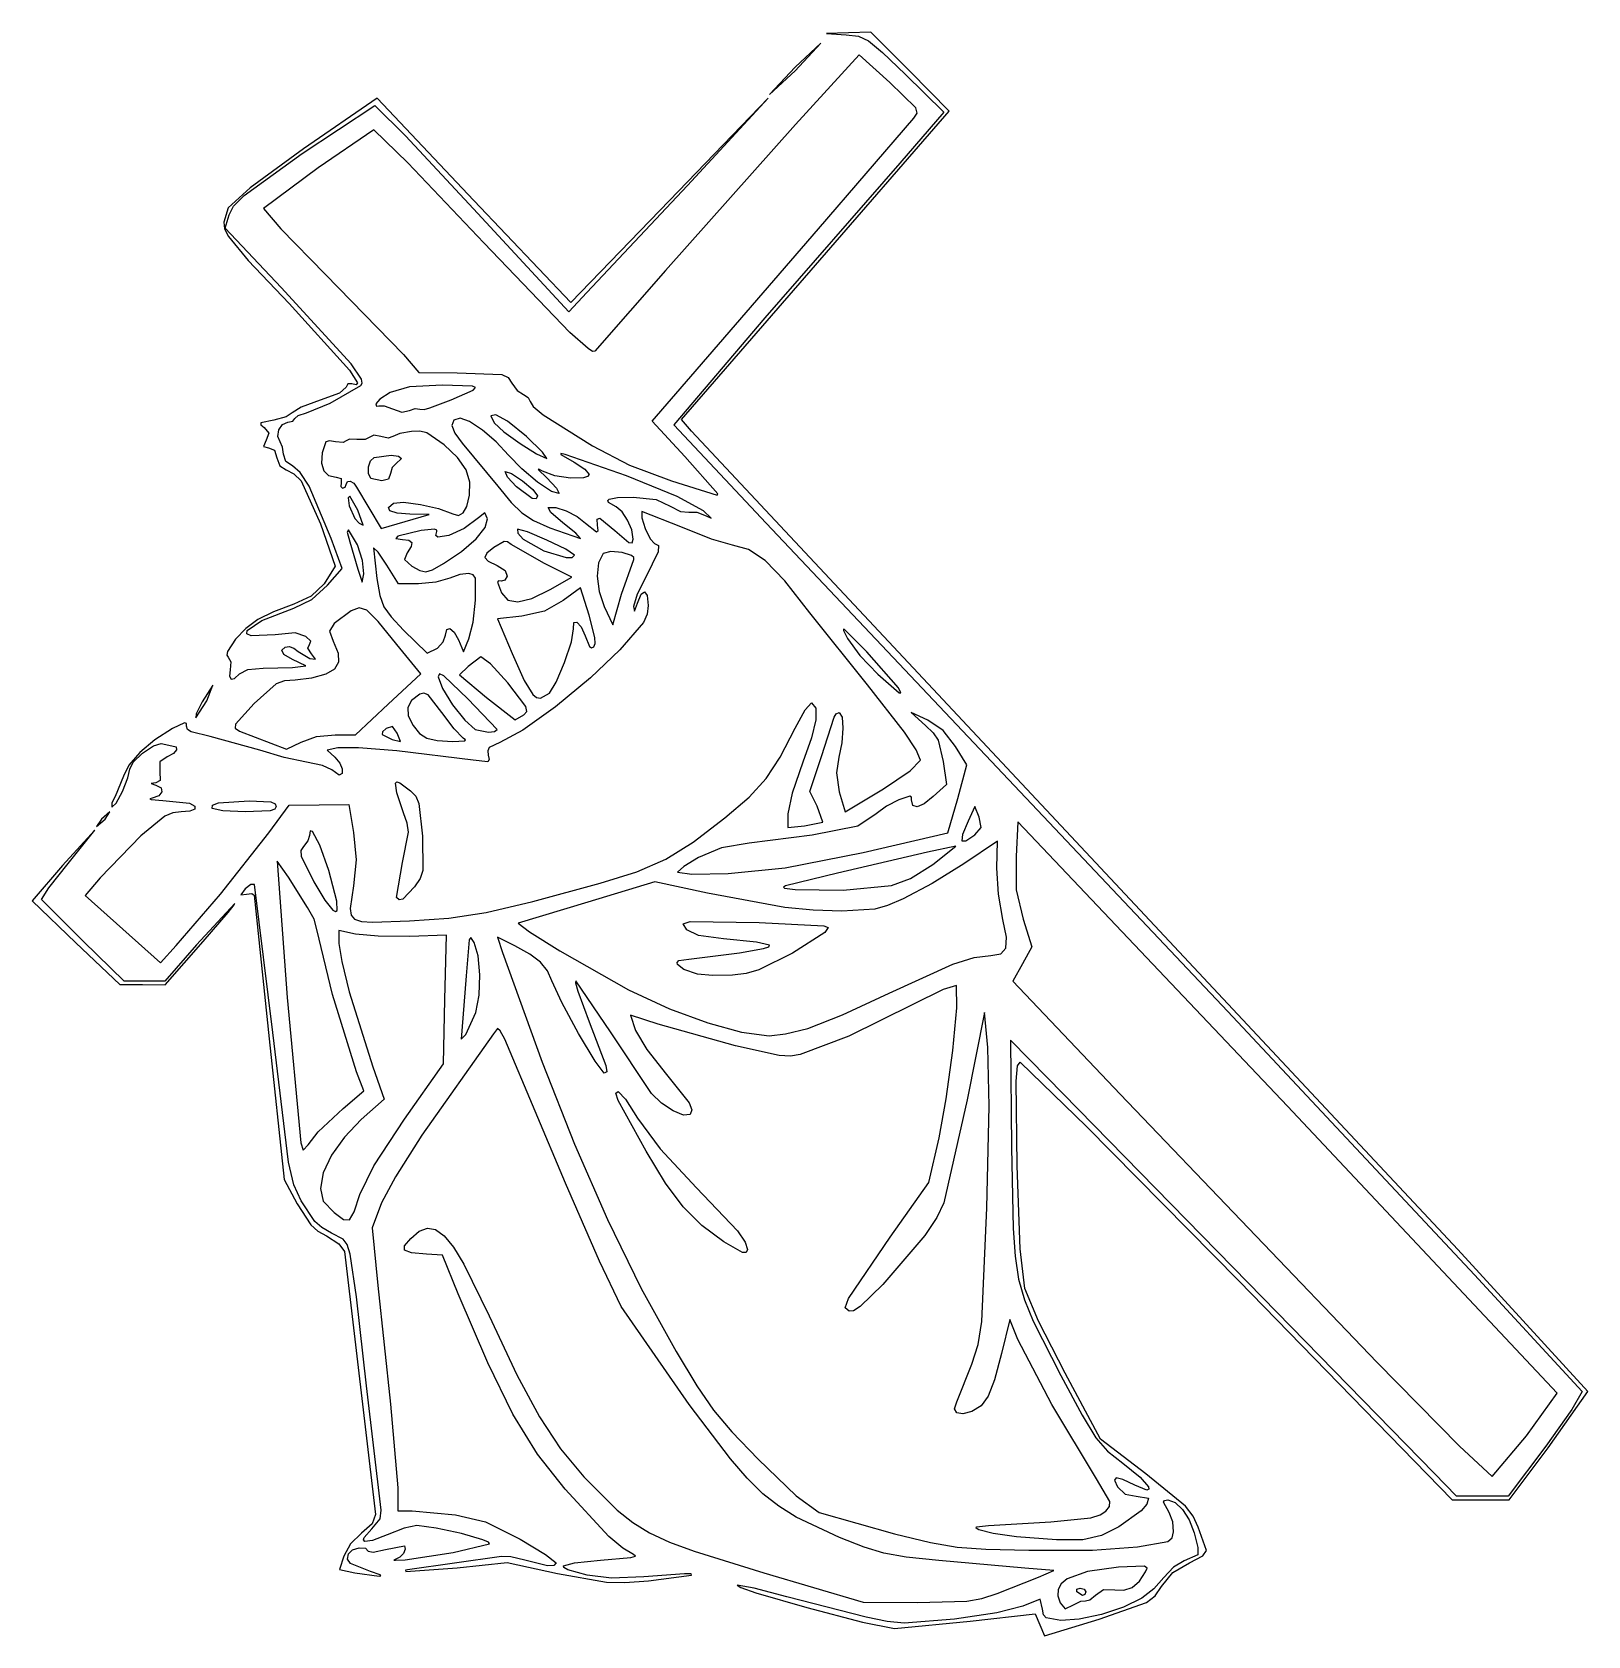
# Model space of a CAD drawing. Extents: x 31 to 151, y 34 to 157.
import ezdxf

# ---------------------------------------------------------------- set-up
doc = ezdxf.new("R2010")
doc.units = 0

msp = doc.modelspace()

# ---------------------------------------------------------------- linework, layer by layer
at = {"layer": 'Layer 1'}
for p, q in [((93.890126, 156.825476), (92.191981, 156.77327)), ((92.191981, 156.77327), (93.712064, 156.668284)), ((93.712064, 156.668284), (94.635161, 156.558244)), ((95.588274, 156.877681), (93.890126, 156.825476)), ((94.635161, 156.558244), (95.42067, 156.201114)), ((98.595468, 153.843792), (95.588274, 156.877681)), ((91.768648, 156.015876), (89.793092, 154.19657)), ((89.793092, 153.914348), (91.768648, 156.015876)), ((94.694745, 155.143096), (89.810006, 149.78393)), ((91.768648, 156.015876), (91.768648, 156.015876)), ((97.05066, 153.004232), (94.694745, 155.143096)), ((95.42067, 156.201114), (96.477559, 155.322617)), ((96.477559, 155.322617), (98.214792, 153.648475)), ((89.793092, 154.19657), (87.817537, 152.095042)), ((87.817537, 152.095042), (89.793092, 153.914348)), ((101.602659, 150.809904), (98.595468, 153.843792)), ((99.038922, 151.062597), (97.05066, 153.004232)), ((98.214792, 153.648475), (101.197435, 150.733653)), ((57.729165, 151.797681), (52.078608, 147.921766)), ((65.136285, 143.966015), (57.729165, 151.797681)), ((87.714622, 151.797681), (80.161322, 143.966015)), ((81.532476, 145.094904), (87.714622, 151.797681)), ((51.992939, 147.561873), (57.556132, 151.233237)), ((57.556132, 151.233237), (59.89636, 148.909483)), ((91.338694, 138.98368), (101.602659, 150.809904)), ((91.56685, 141.778792), (98.879304, 150.27319)), ((101.197435, 150.733653), (97.823599, 146.826523)), ((98.879304, 150.27319), (99.143606, 150.649304)), ((99.143606, 150.649304), (99.038922, 151.062597)), ((57.473057, 149.370423), (53.205554, 146.465697)), ((60.074957, 146.838611), (57.473057, 149.370423)), ((59.89636, 148.909483), (65.134544, 143.322588)), ((89.810006, 149.78393), (79.849709, 138.586221)), ((52.078608, 147.921766), (48.001017, 144.932131)), ((47.54815, 144.337603), (51.992939, 147.561873)), ((53.205554, 146.465697), (49.011572, 143.330354)), ((65.926428, 140.711651), (60.074957, 146.838611)), ((97.823599, 146.826523), (87.464759, 134.947558)), ((48.001017, 144.932131), (46.301076, 143.393764)), ((46.727453, 143.522085), (47.54815, 144.337603)), ((73.819749, 136.902032), (81.532476, 145.094904)), ((46.301076, 143.393764), (45.968921, 142.28642)), ((46.072826, 141.826536), (46.38955, 142.858524)), ((46.38955, 142.858524), (46.727453, 143.522085)), ((49.011572, 143.330354), (50.351813, 141.774455)), ((65.134544, 143.322588), (72.436426, 135.411941)), ((72.588871, 136.134348), (65.136285, 143.966015)), ((80.161322, 143.966015), (72.588871, 136.134348)), ((45.968921, 142.28642), (46.030366, 141.782792)), ((46.030366, 141.782792), (46.322458, 141.188574)), ((50.368217, 137.287107), (46.072826, 141.826536)), ((50.351813, 141.774455), (53.747729, 138.314628)), ((81.796915, 130.450813), (91.56685, 141.778792)), ((46.322458, 141.188574), (47.835483, 139.356519)), ((72.521152, 133.841124), (65.926428, 140.711651)), ((47.835483, 139.356519), (50.981793, 136.046546)), ((53.747729, 138.314628), (59.765816, 132.135547)), ((79.849709, 138.586221), (74.433069, 132.386095)), ((81.074731, 127.15746), (91.338694, 138.98368)), ((55.736987, 131.413327), (50.368217, 137.287107)), ((72.436426, 135.411941), (73.819749, 136.902032)), ((50.981793, 136.046546), (55.620569, 130.944363)), ((87.464759, 134.947558), (80.479759, 126.75629)), ((73.905383, 132.590407), (72.521152, 133.841124)), ((59.765816, 132.135547), (60.924099, 130.772126)), ((74.256659, 132.376667), (73.905383, 132.590407)), ((74.433069, 132.386095), (74.256659, 132.376667)), ((55.620569, 130.944363), (56.226945, 129.955063)), ((56.535883, 130.240631), (55.736987, 131.413327)), ((60.924099, 130.772126), (63.858038, 130.735251)), ((63.858038, 130.735251), (67.285218, 130.610328)), ((67.285218, 130.610328), (67.781495, 130.382272)), ((78.812161, 127.025059), (81.796915, 130.450813)), ((54.135879, 128.412762), (56.472201, 129.757534)), ((55.361981, 129.642503), (54.839246, 129.183713)), ((55.477835, 129.893192), (55.361981, 129.642503)), ((55.785314, 129.886408), (55.477835, 129.893192)), ((56.132725, 129.811305), (55.785314, 129.886408)), ((56.226945, 129.955063), (56.132725, 129.811305)), ((56.472201, 129.757534), (56.593376, 129.935689)), ((56.593376, 129.935689), (56.535883, 130.240631)), ((58.737404, 129.214169), (57.948067, 128.725368)), ((60.203401, 129.672676), (58.737404, 129.214169)), ((62.751312, 129.784348), (60.203401, 129.672676)), ((65.050993, 129.717999), (62.751312, 129.784348)), ((63.405314, 128.660124), (65.090889, 129.400325)), ((65.285661, 129.601699), (65.050993, 129.717999)), ((65.090889, 129.400325), (65.285661, 129.601699)), ((67.781495, 130.382272), (68.059478, 129.930136)), ((68.059478, 129.930136), (68.476923, 129.386728)), ((68.476923, 129.386728), (68.953834, 129.06445)), ((51.913133, 128.095177), (51.228803, 127.662717)), ((53.36446, 128.629421), (51.913133, 128.095177)), ((52.328092, 127.675118), (54.135879, 128.412762)), ((54.839246, 129.183713), (53.36446, 128.629421)), ((57.948067, 128.725368), (57.619759, 128.350845)), ((57.619759, 128.350845), (57.694033, 128.189718)), ((57.694033, 128.189718), (57.872607, 128.213973)), ((57.872607, 128.213973), (58.281137, 128.205036)), ((58.281137, 128.205036), (58.908278, 127.964108)), ((60.213486, 127.837545), (60.660236, 127.986899)), ((60.660236, 127.986899), (61.000778, 127.953395)), ((61.336323, 127.913299), (61.771056, 128.04681)), ((61.771056, 128.04681), (63.405314, 128.660124)), ((68.953834, 129.06445), (69.32056, 128.840564)), ((69.32056, 128.840564), (69.473092, 128.533711)), ((69.473092, 128.533711), (69.690812, 128.142969)), ((69.690812, 128.142969), (70.45164, 127.521968)), ((48.824299, 126.889148), (48.813692, 126.748146)), ((48.813692, 126.748146), (49.057399, 126.534918)), ((49.81452, 127.111371), (48.824299, 126.889148)), ((50.756376, 127.352269), (49.81452, 127.111371)), ((50.199165, 126.357495), (50.474559, 126.783303)), ((50.474559, 126.783303), (50.879341, 126.962126)), ((51.228803, 127.662717), (50.756376, 127.352269)), ((50.879341, 126.962126), (51.254733, 127.038442)), ((51.254733, 127.038442), (51.41087, 127.221923)), ((51.41087, 127.221923), (51.680304, 127.462216)), ((51.680304, 127.462216), (52.328092, 127.675118)), ((58.908278, 127.964108), (59.630061, 127.718688)), ((59.630061, 127.718688), (60.213486, 127.837545)), ((61.000778, 127.953395), (61.336323, 127.913299)), ((61.000778, 127.953395), (61.000778, 127.953395)), ((63.603303, 127.101362), (63.465105, 126.704804)), ((64.09872, 127.244348), (63.603303, 127.101362)), ((64.820317, 126.995739), (64.09872, 127.244348)), ((65.806758, 126.346302), (64.820317, 126.995739)), ((66.828114, 127.521928), (66.448166, 127.427012)), ((66.448166, 127.427012), (66.71879, 126.895541)), ((66.71879, 126.895541), (67.449025, 126.206141)), ((67.740102, 127.026203), (66.828114, 127.521928)), ((69.19087, 125.840871), (67.740102, 127.026203)), ((70.45164, 127.521968), (74.248631, 125.128559)), ((81.339292, 124.313397), (78.812161, 127.025059)), ((80.479759, 126.75629), (87.553921, 119.200049)), ((81.835577, 126.253014), (81.074731, 127.15746)), ((49.221257, 125.568202), (49.02093, 125.086279)), ((49.057399, 126.534918), (49.417455, 126.114092)), ((49.417455, 126.114092), (49.221257, 125.568202)), ((50.11683, 125.850692), (50.199165, 126.357495)), ((50.291224, 125.428883), (50.11683, 125.850692)), ((54.074493, 125.513581), (53.80196, 125.434993)), ((54.53402, 125.448495), (54.074493, 125.513581)), ((55.600872, 125.633946), (55.361981, 125.509192)), ((56.175227, 125.616121), (55.600872, 125.633946)), ((56.803786, 125.619526), (56.175227, 125.616121)), ((57.172995, 125.795326), (56.803786, 125.619526)), ((57.480464, 125.951753), (57.172995, 125.795326)), ((58.017249, 125.843064), (57.480464, 125.951753)), ((58.567129, 125.733716), (58.017249, 125.843064)), ((58.93873, 125.853986), (58.567129, 125.733716)), ((59.463077, 126.071545), (58.93873, 125.853986)), ((60.35618, 126.227053), (59.463077, 126.071545)), ((61.008624, 126.24812), (60.35618, 126.227053)), ((61.548787, 126.126031), (61.008624, 126.24812)), ((62.881931, 125.216452), (61.548787, 126.126031)), ((63.465105, 126.704804), (63.680373, 126.103273)), ((63.680373, 126.103273), (64.245355, 125.345371)), ((66.867689, 125.440625), (65.806758, 126.346302)), ((67.449025, 126.206141), (68.687603, 125.302853)), ((70.403544, 124.659137), (69.19087, 125.840871)), ((69.19087, 125.840871), (69.19087, 125.840871)), ((116.604203, 89.138822), (81.835577, 126.253014)), ((49.02093, 125.086279), (49.414176, 124.98657)), ((49.414176, 124.98657), (49.853996, 124.806047)), ((49.853996, 124.806047), (50.051569, 124.221621)), ((50.484016, 125.043363), (50.291224, 125.428883)), ((50.564203, 124.499807), (50.484016, 125.043363)), ((50.735073, 123.94462), (50.564203, 124.499807)), ((53.514252, 124.591679), (53.465116, 123.811386)), ((53.80196, 125.434993), (53.514252, 124.591679)), ((55.118767, 125.398018), (54.53402, 125.448495)), ((55.361981, 125.509192), (55.118767, 125.398018)), ((57.501731, 124.25082), (58.802164, 124.414902)), ((58.802164, 124.414902), (59.363307, 124.33971)), ((59.363307, 124.33971), (59.595314, 124.170099)), ((63.906688, 124.246356), (62.881931, 125.216452)), ((64.245355, 125.345371), (66.985854, 122.035988)), ((67.812756, 124.423294), (66.867689, 125.440625)), ((68.821411, 123.369531), (67.812756, 124.423294)), ((68.687603, 125.302853), (69.94785, 124.515038)), ((69.94785, 124.515038), (70.743092, 124.172054)), ((70.743092, 124.172054), (70.403544, 124.659137)), ((71.817936, 124.539943), (71.81098, 124.460505)), ((71.81098, 124.460505), (72.832409, 123.871634)), ((72.16389, 124.477631), (71.817936, 124.539943)), ((76.845908, 122.834586), (72.16389, 124.477631)), ((74.248631, 125.128559), (77.085694, 123.653667)), ((83.866426, 121.459707), (81.339292, 124.313397)), ((50.051569, 124.221621), (50.272271, 123.610467)), ((50.272271, 123.610467), (50.753634, 123.304399)), ((51.240061, 123.586751), (50.735073, 123.94462)), ((50.753634, 123.304399), (51.343309, 122.989599)), ((51.838984, 123.100432), (51.240061, 123.586751)), ((52.516593, 122.042228), (51.838984, 123.100432)), ((53.465116, 123.811386), (53.635201, 123.225376)), ((53.635201, 123.225376), (54.011265, 122.856796)), ((57.069819, 123.014851), (57.071395, 123.51362)), ((57.071395, 123.51362), (57.223573, 123.976963)), ((57.223573, 123.976963), (57.501731, 124.25082)), ((58.873002, 123.472486), (58.748648, 123.019871)), ((59.171981, 123.755621), (58.873002, 123.472486)), ((59.595314, 124.170099), (59.171981, 123.755621)), ((64.555869, 123.305003), (63.906688, 124.246356)), ((64.850834, 122.349478), (64.555869, 123.305003)), ((67.725798, 122.740432), (67.556033, 123.163587)), ((67.556033, 123.163587), (68.038775, 123.021993)), ((70.038018, 122.346784), (68.821411, 123.369531)), ((70.123943, 123.344531), (70.083357, 123.312926)), ((70.083357, 123.312926), (70.743092, 122.668309)), ((70.409438, 123.185527), (70.123943, 123.344531)), ((71.369124, 122.823552), (70.409438, 123.185527)), ((72.832409, 123.871634), (73.649074, 123.353096)), ((73.649074, 123.353096), (73.98889, 122.934724)), ((77.085694, 123.653667), (80.316409, 122.454408)), ((51.343309, 122.989599), (51.900565, 122.44657)), ((51.900565, 122.44657), (53.397362, 119.14423)), ((54.207224, 118.023891), (52.516593, 122.042228)), ((54.011265, 122.856796), (54.580065, 122.728792)), ((54.580065, 122.728792), (54.963634, 122.625372)), ((54.977699, 122.305459), (54.943272, 122.00648)), ((54.943272, 122.00648), (55.088615, 121.882126)), ((54.963634, 122.625372), (54.977699, 122.305459)), ((55.088615, 121.882126), (55.28168, 121.965029)), ((55.28168, 121.965029), (55.361981, 122.164348)), ((55.361981, 122.164348), (55.454224, 122.403339)), ((55.454224, 122.403339), (55.673894, 122.432459)), ((55.673894, 122.432459), (55.935398, 122.274607)), ((55.935398, 122.274607), (56.153146, 121.952681)), ((56.153146, 121.952681), (58.043092, 118.796517)), ((57.243464, 122.634719), (57.069819, 123.014851)), ((58.09013, 122.44657), (57.243464, 122.634719)), ((57.243464, 122.634719), (57.243464, 122.634719)), ((58.597049, 122.57855), (58.09013, 122.44657)), ((58.748648, 123.019871), (58.597049, 122.57855)), ((64.812943, 121.336864), (64.850834, 122.349478)), ((66.985854, 122.035988), (68.015217, 120.788306)), ((68.41157, 122.000676), (67.725798, 122.740432)), ((68.038775, 123.021993), (68.881236, 122.461303)), ((69.615059, 121.101306), (68.41157, 122.000676)), ((68.41157, 122.000676), (68.41157, 122.000676)), ((68.881236, 122.461303), (69.681471, 121.784349)), ((71.110795, 121.623367), (70.038018, 122.346784)), ((70.743092, 122.668309), (71.486314, 121.898139)), ((72.555164, 122.642206), (71.369124, 122.823552)), ((71.486314, 121.898139), (71.687961, 121.467592)), ((73.563204, 122.669819), (72.555164, 122.642206)), ((73.874114, 122.770839), (73.563204, 122.669819)), ((73.98889, 122.934724), (73.874114, 122.770839)), ((80.733197, 121.243099), (76.845908, 122.834586)), ((80.316409, 122.454408), (83.79587, 121.348799)), ((55.638255, 121.272994), (55.522646, 121.142071)), ((55.522646, 121.142071), (55.574935, 120.54157)), ((56.258246, 120.185922), (55.638255, 121.272994)), ((58.595352, 120.404526), (58.977474, 120.724659)), ((58.977474, 120.724659), (59.766055, 120.800625)), ((59.766055, 120.800625), (61.055607, 120.642722)), ((61.055607, 120.642722), (62.446432, 120.322282)), ((64.598098, 120.492074), (64.812943, 121.336864)), ((68.015217, 120.788306), (68.834381, 119.991498)), ((69.929919, 121.058527), (69.615059, 121.101306)), ((69.681471, 121.784349), (70.037537, 121.293966)), ((70.037537, 121.293966), (69.929919, 121.058527)), ((71.687961, 121.467592), (71.110795, 121.623367)), ((75.425123, 120.93218), (75.519157, 121.042695)), ((75.4824, 120.794581), (75.425123, 120.93218)), ((76.057049, 120.441655), (75.4824, 120.794581)), ((75.519157, 121.042695), (76.155, 121.178957)), ((76.155, 121.178957), (77.377609, 121.196329)), ((77.377609, 121.196329), (79.122748, 121.019413)), ((79.122748, 121.019413), (80.209833, 120.506549)), ((82.752181, 120.137561), (80.733197, 121.243099)), ((83.79587, 121.348799), (83.866426, 121.459707)), ((83.866426, 121.459707), (83.866426, 121.459707)), ((55.574935, 120.54157), (56.029585, 119.568204)), ((56.029585, 119.568204), (56.362723, 119.204214)), ((56.664964, 119.059904), (56.258246, 120.185922)), ((56.258246, 120.185922), (56.258246, 120.185922)), ((58.702734, 120.142816), (58.595352, 120.404526)), ((59.264861, 119.962478), (58.702734, 120.142816)), ((60.246971, 119.886465), (59.264861, 119.962478)), ((59.877537, 119.331935), (61.711981, 119.866359)), ((61.711981, 119.866359), (60.246971, 119.886465)), ((62.446432, 120.322282), (63.538831, 119.910634)), ((63.538831, 119.910634), (63.97614, 119.79586)), ((63.97614, 119.79586), (64.324196, 119.98404)), ((64.324196, 119.98404), (64.598098, 120.492074)), ((65.507599, 119.609966), (64.415163, 118.797552)), ((65.984458, 119.986616), (65.507599, 119.609966)), ((66.189293, 119.543686), (65.984458, 119.986616)), ((66.017548, 118.880153), (66.189293, 119.543686)), ((68.834381, 119.991498), (69.727929, 119.417847)), ((69.727929, 119.417847), (70.980444, 118.839638)), ((71.041012, 120.015971), (70.838162, 120.408629)), ((70.838162, 120.408629), (71.434179, 120.400119)), ((71.982776, 119.223271), (71.041012, 120.015971)), ((71.434179, 120.400119), (72.237879, 120.141507)), ((72.237879, 120.141507), (73.06071, 119.712506)), ((73.06071, 119.712506), (73.714119, 119.192825)), ((74.598785, 119.503311), (74.813707, 119.578841)), ((74.634866, 119.059904), (74.598785, 119.503311)), ((74.813707, 119.578841), (75.964203, 118.63657)), ((76.514237, 120.060917), (76.057049, 120.441655)), ((76.939478, 119.424825), (76.514237, 120.060917)), ((77.253072, 118.682117), (76.939478, 119.424825)), ((78.039778, 120.100666), (78.035903, 119.612784)), ((78.035903, 119.612784), (78.295417, 118.781595)), ((81.015902, 118.918045), (78.039778, 120.100666)), ((80.209833, 120.506549), (80.990472, 120.084149)), ((80.990472, 120.084149), (81.632467, 120.055242)), ((81.632467, 120.055242), (82.255738, 120.05242)), ((82.255738, 120.05242), (82.963021, 119.769825)), ((83.336317, 119.595285), (82.752181, 120.137561)), ((82.963021, 119.769825), (83.336317, 119.595285)), ((53.397362, 119.14423), (54.515314, 115.893173)), ((55.523543, 118.693922), (55.4462, 118.500688)), ((55.4462, 118.500688), (55.629133, 117.765113)), ((56.222432, 117.542251), (55.523543, 118.693922)), ((56.362723, 119.204214), (56.664964, 119.059904)), ((58.043092, 118.796517), (59.877537, 119.331935)), ((59.32328, 118.203558), (59.168075, 118.020032)), ((61.117167, 118.647822), (59.32328, 118.203558)), ((59.877537, 119.331935), (59.877537, 119.331935)), ((62.119811, 118.731512), (61.117167, 118.647822)), ((62.313336, 118.67535), (62.119811, 118.731512)), ((62.22131, 118.259894), (62.312008, 118.55303)), ((62.379997, 118.124425), (62.22131, 118.259894)), ((62.312008, 118.55303), (62.313336, 118.67535)), ((63.226839, 118.254152), (62.379997, 118.124425)), ((64.415163, 118.797552), (63.226839, 118.254152)), ((65.31555, 118.000504), (66.017548, 118.880153)), ((69.253301, 118.54152), (68.498316, 118.743645)), ((68.498316, 118.743645), (68.517169, 118.4275)), ((68.517169, 118.4275), (68.93484, 117.981067)), ((70.744379, 117.907918), (69.253301, 118.54152)), ((70.980444, 118.839638), (73.322042, 118.017002)), ((72.981717, 118.424427), (71.982776, 119.223271)), ((73.322042, 118.017002), (72.981717, 118.424427)), ((73.714119, 119.192825), (74.546201, 118.525515)), ((74.546201, 118.525515), (74.686155, 118.642109)), ((74.686155, 118.642109), (74.634866, 119.059904)), ((75.964203, 118.63657), (77.043489, 117.711354)), ((77.375314, 117.981532), (77.253072, 118.682117)), ((78.295417, 118.781595), (78.66623, 117.996972)), ((83.36103, 117.96457), (81.015902, 118.918045)), ((87.553921, 119.200049), (122.965886, 81.72895)), ((55.049101, 115.717876), (54.207224, 118.023891)), ((55.629133, 117.765113), (56.256055, 115.673237)), ((56.609169, 116.340098), (56.222432, 117.542251)), ((56.222432, 117.542251), (56.222432, 117.542251)), ((57.809737, 116.966472), (57.457707, 117.298591)), ((57.457707, 117.298591), (57.703903, 114.94516)), ((58.474331, 115.986193), (57.809737, 116.966472)), ((59.168075, 118.020032), (59.66587, 117.939597)), ((59.66587, 117.939597), (60.174334, 117.88856)), ((60.046774, 116.933974), (59.838056, 116.403261)), ((60.351721, 117.420242), (60.046774, 116.933974)), ((60.174334, 117.88856), (60.398596, 117.726939)), ((60.398596, 117.726939), (60.351721, 117.420242)), ((62.812128, 116.094645), (64.206133, 117.030186)), ((64.206133, 117.030186), (65.31555, 118.000504)), ((66.683416, 117.346008), (66.141285, 116.893117)), ((67.476489, 117.805013), (66.683416, 117.346008)), ((67.735058, 117.764942), (67.476489, 117.805013)), ((68.012889, 117.563338), (67.735058, 117.764942)), ((70.57313, 116.10336), (68.012889, 117.563338)), ((68.93484, 117.981067), (70.504437, 117.080518)), ((70.504437, 117.080518), (72.234677, 116.561385)), ((72.202787, 117.194049), (70.744379, 117.907918)), ((72.859759, 116.751123), (72.202787, 117.194049)), ((75.655887, 117.028043), (75.068199, 116.865677)), ((76.524075, 116.955066), (75.655887, 117.028043)), ((77.250409, 116.726593), (76.524075, 116.955066)), ((77.043489, 117.711354), (77.294977, 117.700666)), ((77.294977, 117.700666), (77.375314, 117.981532)), ((77.375314, 117.981532), (77.375314, 117.981532)), ((79.292197, 117.013099), (78.363092, 115.108792)), ((78.66623, 117.996972), (78.996252, 117.648792)), ((78.996252, 117.648792), (79.297421, 117.489782)), ((79.297421, 117.489782), (79.292197, 117.013099)), ((84.994925, 117.507718), (83.36103, 117.96457)), ((86.220372, 117.183593), (84.994925, 117.507718)), ((87.484086, 116.328331), (86.220372, 117.183593)), ((54.515314, 115.893173), (53.660844, 114.534496)), ((53.929861, 114.446352), (55.049101, 115.717876)), ((56.256055, 115.673237), (56.579833, 114.683365)), ((56.710397, 115.311417), (56.609169, 116.340098)), ((59.361507, 114.544348), (58.474331, 115.986193)), ((59.838056, 116.403261), (60.399552, 115.912886)), ((60.399552, 115.912886), (60.998334, 115.558484)), ((61.987578, 115.633012), (62.812128, 116.094645)), ((62.812128, 116.094645), (62.812128, 116.094645)), ((66.141285, 116.893117), (65.993221, 116.564923)), ((65.993221, 116.564923), (66.254424, 116.278908)), ((66.254424, 116.278908), (66.940094, 115.952558)), ((66.940094, 115.952558), (67.555248, 115.569135)), ((72.660945, 115.059691), (70.57313, 116.10336)), ((72.234677, 116.561385), (72.698957, 116.565744)), ((72.698957, 116.565744), (72.859759, 116.751123)), ((72.859759, 116.751123), (72.859759, 116.751123)), ((74.713149, 116.165092), (74.607635, 115.140738)), ((75.068199, 116.865677), (74.713149, 116.165092)), ((76.468532, 113.751628), (77.412537, 116.422472)), ((77.428396, 116.578998), (77.250409, 116.726593)), ((77.412537, 116.422472), (77.428396, 116.578998)), ((77.412537, 116.422472), (77.412537, 116.422472)), ((88.984983, 114.768137), (87.484086, 116.328331)), ((53.660844, 114.534496), (52.662104, 113.594632)), ((52.728695, 113.355947), (53.929861, 114.446352)), ((56.579833, 114.683365), (56.710397, 115.311417)), ((57.703903, 114.94516), (57.949848, 113.655876)), ((60.903536, 114.544348), (59.361507, 114.544348)), ((62.242798, 114.673733), (60.903536, 114.544348)), ((60.998334, 115.558484), (61.455328, 115.459742)), ((61.455328, 115.459742), (61.987578, 115.633012)), ((63.297319, 114.984807), (62.242798, 114.673733)), ((64.079791, 115.270125), (63.297319, 114.984807)), ((64.764971, 115.337584), (64.079791, 115.270125)), ((65.102057, 115.240744), (64.764971, 115.337584)), ((65.275157, 114.969549), (65.102057, 115.240744)), ((65.287652, 113.281598), (65.275157, 114.969549)), ((67.034329, 114.778037), (66.95502, 114.673754)), ((66.95502, 114.673754), (67.260617, 113.852071)), ((67.269109, 114.756015), (67.034329, 114.778037)), ((67.535907, 114.839618), (67.269109, 114.756015)), ((67.705501, 115.139699), (67.535907, 114.839618)), ((67.555248, 115.569135), (67.705501, 115.139699)), ((70.996463, 114.10501), (72.660945, 115.059691)), ((74.607635, 115.140738), (74.748836, 113.966437)), ((78.363092, 115.108792), (77.672951, 113.763977)), ((90.921981, 112.329214), (88.984983, 114.768137)), ((52.662104, 113.594632), (51.332511, 112.973527)), ((51.334633, 112.692008), (52.728695, 113.355947)), ((57.949848, 113.655876), (58.258414, 112.789549)), ((65.098374, 111.599193), (65.287652, 113.281598)), ((67.260617, 113.852071), (67.748799, 113.297948)), ((67.748799, 113.297948), (68.527721, 113.15496)), ((68.527721, 113.15496), (69.607052, 113.423763)), ((69.607052, 113.423763), (70.996463, 114.10501)), ((72.003034, 113.266965), (70.568341, 112.446048)), ((70.996463, 114.10501), (70.996463, 114.10501)), ((73.331169, 114.241905), (72.003034, 113.266965)), ((73.993431, 112.130205), (73.331169, 114.241905)), ((74.748836, 113.966437), (75.133931, 112.816011)), ((75.794026, 111.406683), (76.468532, 113.751628)), ((77.672951, 113.763977), (77.400768, 112.814097)), ((77.691059, 113.062681), (77.971297, 113.752459)), ((77.971297, 113.752459), (78.233795, 113.943241)), ((78.233795, 113.943241), (78.428211, 113.646681)), ((78.428211, 113.646681), (78.504203, 112.874433)), ((49.777002, 112.403185), (48.58917, 111.810207)), ((48.888747, 111.730605), (51.334633, 112.692008)), ((51.332511, 112.973527), (49.777002, 112.403185)), ((55.734365, 112.474307), (54.438793, 111.511275)), ((56.353905, 112.713324), (55.734365, 112.474307)), ((56.940198, 112.513758), (56.353905, 112.713324)), ((57.803066, 111.64781), (56.940198, 112.513758)), ((58.258414, 112.789549), (58.802412, 112.013223)), ((58.802412, 112.013223), (59.754654, 110.993939)), ((68.820594, 112.07763), (66.966293, 111.863237)), ((70.568341, 112.446048), (68.820594, 112.07763)), ((74.435275, 110.425804), (73.993431, 112.130205)), ((75.133931, 112.816011), (75.794026, 111.406683)), ((77.400768, 112.814097), (77.471632, 112.446294)), ((77.471632, 112.446294), (77.691059, 113.062681)), ((78.438689, 112.214707), (78.149937, 111.574129)), ((78.504203, 112.874433), (78.438689, 112.214707)), ((95.332149, 106.788184), (90.921981, 112.329214)), ((47.660606, 111.129344), (46.882902, 110.295346)), ((48.58917, 111.810207), (47.660606, 111.129344)), ((47.733371, 110.699839), (47.764984, 110.961865)), ((47.764984, 110.961865), (48.888747, 111.730605)), ((51.452344, 110.777717), (49.925063, 110.643588)), ((52.274126, 110.500493), (51.452344, 110.777717)), ((54.438793, 111.511275), (54.086548, 110.918094)), ((54.086548, 110.918094), (54.367165, 110.141825)), ((59.252327, 109.887681), (57.803066, 111.64781)), ((59.754654, 110.993939), (61.578628, 109.224414)), ((62.981981, 110.609239), (63.074676, 111.054179)), ((63.074676, 111.054179), (63.310988, 111.12534)), ((63.310988, 111.12534), (63.628257, 110.846255)), ((63.628257, 110.846255), (63.963824, 110.240459)), ((64.774205, 110.318265), (65.098374, 111.599193)), ((66.966293, 111.863237), (68.077709, 109.212092)), ((72.626146, 110.095058), (72.794402, 111.089082)), ((72.794402, 111.089082), (72.814432, 111.577091)), ((72.814432, 111.577091), (73.051583, 111.603899)), ((73.051583, 111.603899), (73.381827, 111.24262)), ((73.381827, 111.24262), (73.681133, 110.566367)), ((78.149937, 111.574129), (76.349479, 109.478476)), ((93.583701, 111.044712), (93.490908, 111.075438)), ((93.490908, 111.075438), (93.5053, 110.964913)), ((93.5053, 110.964913), (93.801895, 110.357316)), ((95.295435, 109.323237), (93.583701, 111.044712)), ((46.882902, 110.295346), (46.253129, 109.350566)), ((48.073654, 110.546092), (47.733371, 110.699839)), ((49.925063, 110.643588), (48.073654, 110.546092)), ((50.419437, 109.458433), (50.667085, 109.679274)), ((50.667085, 109.679274), (50.994572, 109.732345)), ((50.994572, 109.732345), (51.346577, 109.622285)), ((51.346577, 109.622285), (51.66778, 109.353734)), ((52.637143, 110.140946), (52.274126, 110.500493)), ((52.406033, 109.615818), (52.542101, 109.889129)), ((52.688462, 109.173735), (52.406033, 109.615818)), ((52.542101, 109.889129), (52.637143, 110.140946)), ((54.367165, 110.141825), (54.738198, 109.234789)), ((61.077546, 107.629904), (59.252327, 109.887681)), ((61.578628, 109.224414), (62.354739, 109.621461)), ((62.354739, 109.621461), (62.797729, 110.092848)), ((62.354739, 109.621461), (62.354739, 109.621461)), ((62.797729, 110.092848), (62.981981, 110.609239)), ((63.963824, 110.240459), (64.353976, 109.323237)), ((64.353976, 109.323237), (64.774205, 110.318265)), ((72.105114, 108.521467), (72.626146, 110.095058)), ((73.681133, 110.566367), (74.023241, 109.73056)), ((74.023241, 109.73056), (74.180359, 109.624785)), ((74.180359, 109.624785), (74.343901, 109.706712)), ((74.343901, 109.706712), (74.453124, 109.964643)), ((74.453124, 109.964643), (74.435275, 110.425804)), ((93.801895, 110.357316), (94.750268, 109.044238)), ((46.253129, 109.350566), (46.196931, 109.079395)), ((46.196931, 109.079395), (46.302653, 108.917342)), ((46.302653, 108.917342), (46.504934, 108.562768)), ((46.504934, 108.562768), (46.457751, 107.95591)), ((50.589796, 109.131208), (50.419437, 109.458433)), ((51.249447, 108.74909), (50.589796, 109.131208)), ((52.257537, 108.261116), (51.249447, 108.74909)), ((51.66778, 109.353734), (52.574983, 108.808918)), ((52.574983, 108.808918), (53.001774, 108.755376)), ((53.001774, 108.755376), (52.688462, 109.173735)), ((54.774617, 108.538465), (54.46714, 108.010951)), ((54.738198, 109.234789), (54.774617, 108.538465)), ((65.691289, 108.953049), (64.718466, 108.213677)), ((66.422492, 108.404087), (65.691289, 108.953049)), ((67.744586, 106.960715), (66.422492, 108.404087)), ((68.077709, 109.212092), (69.002568, 107.126333)), ((71.466414, 106.996473), (72.105114, 108.521467)), ((76.349479, 109.478476), (74.087267, 107.326482)), ((94.750268, 109.044238), (96.12063, 107.605649)), ((97.717116, 106.57157), (95.295435, 109.323237)), ((46.457751, 107.95591), (46.403893, 107.45879)), ((46.403893, 107.45879), (46.53226, 107.230576)), ((46.53226, 107.230576), (46.806155, 107.286945)), ((46.806155, 107.286945), (47.188882, 107.643574)), ((47.188882, 107.643574), (47.819412, 107.969776)), ((47.188882, 107.643574), (47.188882, 107.643574)), ((47.819412, 107.969776), (48.987326, 108.073684)), ((48.987326, 108.073684), (51.229117, 108.126802)), ((50.626589, 107.106471), (49.998345, 106.88066)), ((51.434049, 107.16514), (50.626589, 107.106471)), ((51.229117, 108.126802), (52.257537, 108.261116)), ((52.700778, 107.308758), (51.434049, 107.16514)), ((53.806488, 107.610348), (52.700778, 107.308758)), ((54.46714, 108.010951), (53.806488, 107.610348)), ((58.572541, 105.301869), (61.077546, 107.629904)), ((62.505355, 107.644039), (62.417537, 107.40086)), ((62.417537, 107.40086), (62.740044, 106.514128)), ((62.839835, 107.498802), (62.505355, 107.644039)), ((64.674922, 105.727113), (62.839835, 107.498802)), ((64.718466, 108.213677), (64.056065, 107.562272)), ((64.056065, 107.562272), (66.111391, 105.832199)), ((69.002568, 107.126333), (69.671684, 106.045534)), ((74.087267, 107.326482), (71.404734, 105.118543)), ((96.12063, 107.605649), (97.756955, 106.185003)), ((45.131212, 106.762201), (44.313588, 105.496744)), ((44.661257, 105.559733), (45.131212, 106.762201)), ((49.998345, 106.88066), (48.298532, 105.364161)), ((61.000236, 106.074368), (60.370025, 105.605818)), ((61.324373, 106.170126), (61.000236, 106.074368)), ((61.649354, 106.023264), (61.324373, 106.170126)), ((62.688701, 104.682852), (61.649354, 106.023264)), ((62.740044, 106.514128), (63.514596, 105.270626)), ((66.111391, 105.832199), (68.326017, 104.1111)), ((69.143673, 105.140891), (67.744586, 106.960715)), ((69.671684, 106.045534), (69.965218, 105.823355)), ((69.965218, 105.823355), (70.260673, 105.78205)), ((70.260673, 105.78205), (70.945152, 106.148237)), ((70.945152, 106.148237), (71.466414, 106.996473)), ((70.945152, 106.148237), (70.945152, 106.148237)), ((98.178619, 103.177735), (95.332149, 106.788184)), ((97.903343, 106.180374), (97.717116, 106.57157)), ((97.717116, 106.57157), (97.717116, 106.57157)), ((97.756955, 106.185003), (97.903343, 106.180374)), ((43.827356, 104.265786), (44.661257, 105.559733)), ((44.313588, 105.496744), (43.865492, 104.562676)), ((44.661257, 105.559733), (44.661257, 105.559733)), ((48.298532, 105.364161), (46.860452, 103.783331)), ((56.067537, 102.973832), (58.572541, 105.301869)), ((60.370025, 105.605818), (60.075434, 105.051612)), ((60.075434, 105.051612), (60.115483, 104.407128)), ((63.640659, 103.409741), (62.688701, 104.682852)), ((63.514596, 105.270626), (64.451735, 104.081692)), ((66.9327, 103.35893), (64.674922, 105.727113)), ((71.404734, 105.118543), (68.894751, 103.31292)), ((68.986389, 104.500248), (69.214503, 104.762479)), ((69.214503, 104.762479), (69.143673, 105.140891)), ((89.779286, 103.471729), (90.554111, 104.891574)), ((90.554111, 104.891574), (91.049286, 105.425519)), ((91.049286, 105.425519), (91.371699, 105.017677)), ((91.371699, 105.017677), (91.366348, 104.117851)), ((92.935785, 104.562942), (93.170903, 104.66657)), ((93.170903, 104.66657), (93.387398, 104.321764)), ((99.953092, 104.079954), (98.683092, 104.675683)), ((98.683092, 104.675683), (99.788094, 103.683652)), ((42.042619, 103.456486), (40.687938, 102.578845)), ((42.954117, 103.88722), (42.042619, 103.456486)), ((43.102286, 103.836418), (42.954117, 103.88722)), ((43.122737, 103.619867), (43.102286, 103.836418)), ((43.193392, 103.383062), (43.122737, 103.619867)), ((43.482445, 103.188608), (43.193392, 103.383062)), ((43.865492, 104.562676), (43.827356, 104.265786)), ((46.860452, 103.783331), (46.850036, 103.480402)), ((46.850036, 103.480402), (47.180353, 103.253952)), ((58.437357, 103.454031), (58.144663, 103.201495)), ((58.920297, 103.594105), (58.437357, 103.454031)), ((59.270928, 103.094186), (58.920297, 103.594105)), ((60.115483, 104.407128), (60.489188, 103.667741)), ((60.489188, 103.667741), (60.981572, 103.054635)), ((64.324137, 102.712723), (63.640659, 103.409741)), ((64.451735, 104.081692), (65.262004, 103.358668)), ((68.326017, 104.1111), (68.986389, 104.500248)), ((68.986389, 104.500248), (68.986389, 104.500248)), ((88.650518, 101.250652), (89.779286, 103.471729)), ((91.366348, 104.117851), (91.034346, 102.733577)), ((91.799608, 101.292313), (92.779255, 104.313792)), ((92.779255, 104.313792), (92.935785, 104.562942)), ((93.451742, 103.461675), (93.366678, 102.347801)), ((93.387398, 104.321764), (93.451742, 103.461675)), ((99.788094, 103.683652), (100.379204, 103.102918)), ((101.131351, 103.296749), (99.953092, 104.079954)), ((40.687938, 102.578845), (39.530984, 101.601754)), ((40.574913, 102.126272), (41.163607, 102.286071)), ((41.163607, 102.286071), (41.979509, 102.12657)), ((44.919759, 102.837985), (43.482445, 103.188608)), ((48.729759, 101.794067), (44.919759, 102.837985)), ((47.180353, 103.253952), (50.776892, 101.86497)), ((50.776892, 101.86497), (51.901604, 102.408792)), ((51.901604, 102.408792), (53.083082, 102.829365)), ((51.901604, 102.408792), (51.901604, 102.408792)), ((53.083082, 102.829365), (54.511135, 102.973536)), ((54.511135, 102.973536), (56.067537, 102.973832)), ((58.144663, 103.201495), (58.122144, 102.977313)), ((58.122144, 102.977313), (58.889759, 102.610037)), ((58.889759, 102.610037), (59.518708, 102.44153)), ((59.518708, 102.44153), (59.270928, 103.094186)), ((59.270928, 103.094186), (59.270928, 103.094186)), ((60.981572, 103.054635), (61.532779, 102.696824)), ((61.532779, 102.696824), (62.3265, 102.521487)), ((62.3265, 102.521487), (63.546426, 102.455808)), ((63.546426, 102.455808), (64.448342, 102.492087)), ((64.502509, 102.575397), (64.324137, 102.712723)), ((64.324137, 102.712723), (64.324137, 102.712723)), ((64.448342, 102.492087), (64.502509, 102.575397)), ((65.262004, 103.358668), (66.266881, 103.175794)), ((66.266881, 103.175794), (66.735943, 103.221626)), ((67.150186, 102.36787), (66.318529, 101.985144)), ((66.735943, 103.221626), (66.9327, 103.35893)), ((66.9327, 103.35893), (66.9327, 103.35893)), ((68.894751, 103.31292), (67.150186, 102.36787)), ((91.034346, 102.733577), (90.376807, 100.872392)), ((93.366678, 102.347801), (93.13495, 101.241637)), ((99.061653, 101.813201), (98.178619, 103.177735)), ((100.379204, 103.102918), (100.747078, 102.560532)), ((100.747078, 102.560532), (101.138019, 100.927431)), ((102.092811, 102.070515), (101.131351, 103.296749)), ((39.530984, 101.601754), (38.687143, 100.637185)), ((39.031487, 100.867969), (39.749756, 101.560263)), ((39.749756, 101.560263), (40.574913, 102.126272)), ((41.640119, 101.266944), (41.062582, 100.885829)), ((42.119188, 101.527482), (41.640119, 101.266944)), ((41.979509, 102.12657), (42.319296, 102.034328)), ((42.355718, 101.808954), (42.119188, 101.527482)), ((42.319296, 102.034328), (42.355718, 101.808954)), ((50.595885, 101.225973), (48.729759, 101.794067)), ((52.308342, 100.875417), (50.595885, 101.225973)), ((54.707477, 101.965678), (53.903697, 101.78914)), ((53.903697, 101.78914), (54.491729, 101.241304)), ((54.491729, 101.241304), (54.859716, 100.793401)), ((56.305118, 101.960185), (54.707477, 101.965678)), ((59.235439, 101.741732), (56.305118, 101.960185)), ((65.085016, 101.028139), (59.235439, 101.741732)), ((66.209605, 100.900487), (65.085016, 101.028139)), ((66.317885, 101.059518), (66.209605, 100.900487)), ((66.318529, 101.985144), (66.213509, 101.745873)), ((66.213509, 101.745873), (66.255468, 101.4102)), ((66.255468, 101.4102), (66.317885, 101.059518)), ((87.5744, 99.617077), (88.650518, 101.250652)), ((90.92053, 98.623611), (91.799608, 101.292313)), ((93.13495, 101.241637), (92.950858, 100.052545)), ((98.595358, 100.203416), (99.388648, 101.020979)), ((99.388648, 101.020979), (99.061653, 101.813201)), ((101.138019, 100.927431), (101.382943, 99.163237)), ((102.962532, 100.656805), (102.092811, 102.070515)), ((38.271794, 99.797111), (37.647852, 98.241347)), ((38.687143, 100.637185), (38.271794, 99.797111)), ((38.617553, 99.64977), (38.763459, 100.329311)), ((38.763459, 100.329311), (39.031487, 100.867969)), ((41.062582, 100.885829), (41.068619, 100.145043)), ((41.068619, 100.145043), (41.10394, 99.468189)), ((53.539336, 100.618134), (52.308342, 100.875417)), ((54.247898, 100.274287), (53.539336, 100.618134)), ((54.832092, 99.868792), (54.247898, 100.274287)), ((55.055122, 100.005431), (54.832092, 99.868792)), ((54.859716, 100.793401), (55.055922, 100.347539)), ((55.055922, 100.347539), (55.055122, 100.005431)), ((90.376807, 100.872392), (89.56592, 98.491217)), ((92.950858, 100.052545), (93.155191, 98.598338)), ((96.567382, 98.809991), (98.595358, 100.203416)), ((102.249992, 98.075578), (102.962532, 100.656805)), ((37.713096, 97.719302), (38.19332, 98.621583)), ((38.19332, 98.621583), (38.617553, 99.64977)), ((40.749926, 99.27161), (40.410989, 99.224345)), ((40.410989, 99.224345), (40.756981, 99.109804)), ((41.10394, 99.468189), (40.749926, 99.27161)), ((40.756981, 99.109804), (41.15903, 98.884774)), ((41.228044, 98.576118), (40.990971, 98.280699)), ((41.15903, 98.884774), (41.228044, 98.576118)), ((59.130853, 99.251824), (59.246991, 99.353686)), ((59.233549, 98.505126), (59.130853, 99.251824)), ((59.766152, 96.981114), (59.233549, 98.505126)), ((59.246991, 99.353686), (59.478133, 99.285226)), ((59.478133, 99.285226), (60.295463, 98.669348)), ((60.295463, 98.669348), (60.697233, 98.246326)), ((86.251532, 98.188888), (87.5744, 99.617077)), ((89.56592, 98.491217), (89.228648, 96.890024)), ((91.477581, 97.497714), (90.92053, 98.623611)), ((93.155191, 98.598338), (93.624287, 97.04657)), ((93.624287, 97.04657), (96.567382, 98.809991)), ((101.382943, 99.163237), (100.370016, 98.227755)), ((37.399688, 97.732059), (37.399217, 97.417481)), ((37.399217, 97.417481), (37.713096, 97.719302)), ((37.647852, 98.241347), (37.399688, 97.732059)), ((40.474759, 98.095379), (40.299636, 98.046392)), ((40.299636, 98.046392), (40.396541, 97.999924)), ((40.396541, 97.999924), (41.298343, 97.935522)), ((40.990971, 98.280699), (40.474759, 98.095379)), ((41.298343, 97.935522), (43.344454, 97.721931)), ((43.344454, 97.721931), (43.74226, 97.48488)), ((43.741926, 97.267339), (43.380827, 97.108253)), ((43.74226, 97.48488), (43.741926, 97.267339)), ((45.079147, 97.299221), (45.100886, 97.566271)), ((45.889206, 97.120787), (45.079147, 97.299221)), ((45.079147, 97.299221), (45.079147, 97.299221)), ((45.100886, 97.566271), (45.564143, 97.751104)), ((45.564143, 97.751104), (47.906175, 97.893237)), ((47.906175, 97.893237), (49.580273, 97.808415)), ((49.435314, 95.440238), (50.987537, 97.575618)), ((49.898856, 97.259113), (49.532165, 97.129664)), ((49.580273, 97.808415), (49.907876, 97.678749)), ((49.999759, 97.469904), (49.898856, 97.259113)), ((49.907876, 97.678749), (49.999759, 97.469904)), ((50.987537, 97.575618), (53.277149, 97.593317)), ((53.277149, 97.593317), (55.566762, 97.611015)), ((55.566762, 97.611015), (55.910655, 95.479235)), ((60.697233, 98.246326), (60.939418, 97.68646)), ((60.939418, 97.68646), (61.198407, 95.175894)), ((84.382511, 96.583966), (86.251532, 98.188888)), ((91.915581, 96.252764), (91.477581, 97.497714)), ((96.800506, 97.487622), (96.001981, 96.897162)), ((97.729585, 97.978536), (96.800506, 97.487622)), ((98.577661, 98.25791), (97.729585, 97.978536)), ((98.704461, 98.183288), (98.577661, 98.25791)), ((98.717362, 97.964605), (98.704461, 98.183288)), ((98.805003, 97.537855), (98.717362, 97.964605)), ((99.135789, 97.443623), (98.805003, 97.537855)), ((99.670524, 97.67567), (99.135789, 97.443623)), ((100.370016, 98.227755), (99.670524, 97.67567)), ((101.507346, 95.433272), (102.249992, 98.075578)), ((103.556946, 97.469904), (103.045949, 96.341015)), ((103.886745, 96.63581), (103.556946, 97.469904)), ((36.594203, 96.482126), (36.224498, 95.917681)), ((36.224498, 95.917681), (36.876426, 96.482126)), ((37.246131, 97.04657), (36.594203, 96.482126)), ((36.876426, 96.482126), (37.246131, 97.04657)), ((36.876426, 96.482126), (36.876426, 96.482126)), ((41.44722, 96.728791), (39.610374, 95.202812)), ((42.055389, 96.985021), (41.44722, 96.728791)), ((42.696336, 97.04657), (42.055389, 96.985021)), ((43.380827, 97.108253), (42.696336, 97.04657)), ((47.617527, 97.04657), (45.889206, 97.120787)), ((49.532165, 97.129664), (47.617527, 97.04657)), ((60.046111, 96.175118), (59.766152, 96.981114)), ((60.129768, 95.495107), (60.046111, 96.175118)), ((81.954732, 94.717878), (84.382511, 96.583966)), ((89.228648, 96.890024), (89.228648, 95.844275)), ((89.228648, 95.844275), (90.51259, 95.988993)), ((90.51259, 95.988993), (91.915581, 96.252764)), ((96.001981, 96.897162), (94.583668, 95.966709)), ((103.045949, 96.341015), (102.629046, 95.319168)), ((104.054794, 95.856837), (103.886745, 96.63581)), ((106.867537, 96.289427), (106.726426, 93.634111)), ((127.540314, 74.475854), (106.867537, 96.289427)), ((36.073252, 95.635459), (33.604982, 92.924255)), ((34.051073, 93.091768), (36.073252, 95.635459)), ((39.610374, 95.202812), (36.483459, 92.002841)), ((45.708372, 90.730713), (49.435314, 95.440238)), ((52.409664, 94.817446), (52.096882, 94.386233)), ((52.539759, 95.232285), (52.409664, 94.817446)), ((52.601271, 95.583717), (52.539759, 95.232285)), ((52.769396, 95.537127), (52.601271, 95.583717)), ((53.327022, 94.485849), (52.769396, 95.537127)), ((55.910655, 95.479235), (56.112934, 93.381569)), ((59.676829, 93.178266), (60.129768, 95.495107)), ((61.198407, 95.175894), (61.24443, 92.559411)), ((91.104314, 95.253593), (86.265314, 94.637699)), ((94.583668, 95.966709), (91.104314, 95.253593)), ((95.000166, 93.939002), (101.507346, 95.433272)), ((102.629046, 95.319168), (102.565418, 94.828102)), ((102.565418, 94.828102), (102.87219, 94.833622)), ((105.297097, 94.791101), (102.7257, 93.062098)), ((102.87219, 94.833622), (103.566485, 95.301531)), ((103.566485, 95.301531), (104.054794, 95.856837)), ((103.566485, 95.301531), (103.566485, 95.301531)), ((105.265037, 92.743836), (105.297097, 94.791101)), ((52.096882, 94.386233), (51.892669, 94.082952)), ((51.892669, 94.082952), (51.918759, 93.654166)), ((51.918759, 93.654166), (52.872993, 91.68524)), ((54.015706, 92.550388), (53.327022, 94.485849)), ((79.861403, 93.423139), (81.954732, 94.717878)), ((82.388109, 93.559819), (81.243402, 92.857971)), ((84.139107, 94.303751), (82.388109, 93.559819)), ((86.265314, 94.637699), (84.139107, 94.303751)), ((89.015755, 92.745129), (95.000166, 93.939002)), ((99.942929, 93.954058), (93.038648, 92.344638)), ((95.000166, 93.939002), (95.000166, 93.939002)), ((102.118439, 94.410852), (99.942929, 93.954058)), ((100.345471, 93.005992), (102.118439, 94.410852)), ((106.726426, 93.634111), (106.732099, 91.069497)), ((33.604982, 92.924255), (31.272644, 90.213053)), ((32.554179, 91.234194), (34.051073, 93.091768)), ((50.925318, 92.03854), (50.073738, 93.263514)), ((50.073738, 93.263514), (50.834469, 82.814046)), ((54.638519, 90.202681), (54.015706, 92.550388)), ((56.112934, 93.381569), (55.922443, 91.378512)), ((59.211168, 90.492055), (59.676829, 93.178266)), ((61.24443, 92.559411), (61.031791, 91.930375)), ((74.832182, 91.580648), (77.641045, 92.457983)), ((77.641045, 92.457983), (79.861403, 93.423139)), ((81.243402, 92.857971), (80.765331, 92.417093)), ((80.765331, 92.417093), (81.859217, 92.282665)), ((81.859217, 92.282665), (84.642537, 92.333933)), ((84.642537, 92.333933), (89.015755, 92.745129)), ((93.038648, 92.344638), (89.045067, 91.376454)), ((98.638865, 91.950509), (100.345471, 93.005992)), ((102.7257, 93.062098), (100.295184, 91.560969)), ((105.385943, 90.735227), (105.265037, 92.743836)), ((31.985805, 90.340101), (32.554179, 91.234194)), ((36.483459, 92.002841), (35.347975, 90.646628)), ((47.624667, 91.146201), (47.276638, 90.692585)), ((48.036117, 91.47155), (47.624667, 91.146201)), ((48.324505, 91.47935), (48.036117, 91.47155)), ((49.745999, 80.131818), (48.324505, 91.47935)), ((52.382053, 89.724518), (50.925318, 92.03854)), ((52.872993, 91.68524), (53.712814, 90.28168)), ((55.922443, 91.378512), (55.6756, 89.646448)), ((60.590136, 91.295339), (59.705864, 90.35593)), ((61.031791, 91.930375), (60.590136, 91.295339)), ((69.682309, 90.175752), (74.832182, 91.580648)), ((79.030799, 91.687904), (73.899169, 90.126967)), ((83.071391, 90.824589), (79.030799, 91.687904)), ((89.045067, 91.376454), (88.881381, 91.277063)), ((88.881381, 91.277063), (88.976512, 91.205691)), ((88.976512, 91.205691), (89.793092, 91.088916)), ((89.793092, 91.088916), (93.471116, 91.038125)), ((93.471116, 91.038125), (97.182184, 91.412667)), ((97.182184, 91.412667), (98.638865, 91.950509)), ((97.182184, 91.412667), (97.182184, 91.412667)), ((100.295184, 91.560969), (98.062505, 90.379832)), ((106.732099, 91.069497), (107.266986, 88.831903)), ((31.272644, 90.213053), (34.638979, 87.011462)), ((35.207818, 87.098237), (31.985805, 90.340101)), ((35.347975, 90.646628), (38.228865, 88.053003)), ((42.321706, 86.807974), (45.708372, 90.730713)), ((46.823447, 90.031401), (43.891567, 86.856401)), ((45.708372, 90.730713), (45.708372, 90.730713)), ((46.307631, 89.32775), (46.780602, 89.918431)), ((46.780602, 89.918431), (46.823447, 90.031401)), ((47.276638, 90.692585), (47.716003, 90.749114)), ((47.716003, 90.749114), (48.132462, 90.786313)), ((48.132462, 90.786313), (48.304631, 90.65893)), ((48.304631, 90.65893), (49.457503, 79.635502)), ((53.712814, 90.28168), (54.340222, 89.522048)), ((54.675397, 89.473373), (54.638519, 90.202681)), ((54.638519, 90.202681), (54.638519, 90.202681)), ((59.425891, 90.298913), (59.211168, 90.492055)), ((59.211168, 90.492055), (59.211168, 90.492055)), ((59.705864, 90.35593), (59.425891, 90.298913)), ((66.096826, 89.337365), (69.682309, 90.175752)), ((73.899169, 90.126967), (68.556451, 88.502411)), ((89.008621, 89.713847), (83.071391, 90.824589)), ((96.860066, 89.865841), (95.890532, 89.579955)), ((98.062505, 90.379832), (96.860066, 89.865841)), ((105.723586, 88.78139), (105.385943, 90.735227)), ((44.390623, 87.098237), (46.307631, 89.32775)), ((52.893013, 88.82613), (52.382053, 89.724518)), ((53.107409, 88.031185), (52.893013, 88.82613)), ((54.340222, 89.522048), (54.549328, 89.404652)), ((54.549328, 89.404652), (54.675397, 89.473373)), ((55.6756, 89.646448), (55.7402, 89.134301)), ((55.7402, 89.134301), (56.006, 88.810558)), ((56.006, 88.810558), (56.529889, 88.639578)), ((56.529889, 88.639578), (57.368758, 88.585721)), ((57.368758, 88.585721), (60.218989, 88.686818)), ((60.218989, 88.686818), (63.225722, 88.897162)), ((63.225722, 88.897162), (66.096826, 89.337365)), ((81.195432, 88.454204), (81.73208, 88.645599)), ((81.73208, 88.645599), (87.035654, 88.554046)), ((91.172619, 89.499829), (89.008621, 89.713847)), ((93.37579, 89.435805), (91.172619, 89.499829)), ((95.890532, 89.579955), (93.37579, 89.435805)), ((105.992853, 87.441108), (105.723586, 88.78139)), ((107.266986, 88.831903), (107.948657, 86.685016)), ((140.61267, 63.466601), (116.604203, 89.138822)), ((38.228865, 88.053003), (41.109759, 85.459375)), ((54.317031, 83.047979), (53.107409, 88.031185)), ((56.082221, 87.673036), (54.797537, 87.947032)), ((54.797537, 87.947032), (54.797537, 86.965025)), ((57.82313, 87.507885), (56.082221, 87.673036)), ((60.204694, 87.495583), (57.82313, 87.507885)), ((63.042484, 87.592126), (60.204694, 87.495583)), ((62.935587, 82.653237), (63.042484, 87.592126)), ((64.928874, 87.401962), (64.781535, 87.228076)), ((65.163367, 87.040968), (64.928874, 87.401962)), ((68.290581, 86.772631), (66.961571, 87.446093)), ((66.961571, 87.446093), (67.336743, 86.249109)), ((68.556451, 88.502411), (69.404364, 87.841302)), ((69.404364, 87.841302), (71.741092, 86.37908)), ((81.47814, 88.003741), (81.195432, 88.454204)), ((82.363543, 87.567578), (81.47814, 88.003741)), ((84.293591, 87.301538), (82.363543, 87.567578)), ((87.035654, 88.554046), (91.980314, 88.312063)), ((92.06399, 87.790192), (89.581426, 86.218387)), ((91.980314, 88.312063), (92.330861, 88.171834)), ((92.330861, 88.171834), (92.06399, 87.790192)), ((105.948134, 86.600298), (105.992853, 87.441108)), ((34.638979, 87.011462), (38.005314, 83.809868)), ((38.336988, 84.064348), (35.207818, 87.098237)), ((41.109759, 85.459375), (42.321706, 86.807974)), ((43.891567, 86.856401), (41.441689, 84.064348)), ((41.475793, 83.782126), (44.390623, 87.098237)), ((44.390623, 87.098237), (44.390623, 87.098237)), ((54.797537, 86.965025), (55.01392, 85.564696)), ((64.781535, 87.228076), (64.558029, 84.466289)), ((65.467032, 85.996192), (65.163367, 87.040968)), ((67.336743, 86.249109), (70.397604, 77.855459)), ((69.444444, 86.12736), (68.290581, 86.772631)), ((71.741092, 86.37908), (77.016616, 83.387607)), ((81.626563, 85.757681), (85.507119, 86.233652)), ((86.811933, 87.055105), (84.293591, 87.301538)), ((85.507119, 86.233652), (87.359031, 86.573667)), ((87.813858, 86.829983), (86.811933, 87.055105)), ((89.581426, 86.218387), (86.996651, 84.926436)), ((87.359031, 86.573667), (87.764809, 86.709006)), ((87.764809, 86.709006), (87.813858, 86.829983)), ((104.78687, 86.036554), (105.556962, 86.163826)), ((105.556962, 86.163826), (105.948134, 86.600298)), ((107.948657, 86.685016), (107.219231, 85.379927)), ((55.01392, 85.564696), (55.590941, 83.256758)), ((65.597813, 84.54551), (65.467032, 85.996192)), ((70.250785, 85.513915), (69.444444, 86.12736)), ((70.788906, 84.857387), (70.250785, 85.513915)), ((80.743851, 85.505649), (80.873617, 85.637736)), ((80.769473, 85.34135), (80.743851, 85.505649)), ((81.259625, 84.9637), (80.769473, 85.34135)), ((80.873617, 85.637736), (81.626563, 85.757681)), ((82.289568, 84.599963), (81.259625, 84.9637)), ((86.996651, 84.926436), (86.040077, 84.657719)), ((96.986767, 83.149547), (101.881287, 85.370108)), ((101.881287, 85.370108), (103.521542, 85.874961)), ((103.521542, 85.874961), (104.78687, 86.036554)), ((107.219231, 85.379927), (106.489802, 84.074841)), ((38.005314, 83.809868), (39.740552, 83.795997)), ((39.889337, 84.064348), (38.336988, 84.064348)), ((39.740552, 83.795997), (41.475793, 83.782126)), ((41.441689, 84.064348), (39.889337, 84.064348)), ((64.558029, 84.466289), (64.225599, 80.254348)), ((65.547463, 82.9965), (65.597813, 84.54551)), ((71.138107, 84.082867), (70.788906, 84.857387)), ((71.902942, 82.416922), (71.138107, 84.082867)), ((72.978024, 84.083308), (72.941029, 83.932407)), ((72.941029, 83.932407), (73.121177, 83.288428)), ((75.621998, 80.176714), (72.978024, 84.083308)), ((83.443793, 84.486879), (82.289568, 84.599963)), ((82.289568, 84.599963), (82.289568, 84.599963)), ((84.995314, 84.525302), (83.443793, 84.486879)), ((86.040077, 84.657719), (84.995314, 84.525302)), ((102.171901, 83.732395), (101.146381, 83.418876)), ((102.176245, 82.017602), (102.171901, 83.732395)), ((106.489802, 84.074841), (114.704122, 75.391261)), ((50.834469, 82.814046), (51.869893, 71.646912)), ((56.138928, 77.102253), (54.317031, 83.047979)), ((55.590941, 83.256758), (57.394128, 77.496204)), ((62.828689, 77.714348), (62.935587, 82.653237)), ((65.307735, 81.656738), (65.547463, 82.9965)), ((73.121177, 83.288428), (73.998912, 80.93452)), ((77.016616, 83.387607), (80.149513, 81.951769)), ((93.406485, 81.473186), (96.986767, 83.149547)), ((101.146381, 83.418876), (98.824203, 82.270634)), ((64.526676, 79.963405), (65.307735, 81.656738)), ((65.307735, 81.656738), (65.307735, 81.656738)), ((73.185003, 80.0475), (71.902942, 82.416922)), ((79.278666, 80.770349), (77.154413, 81.444925)), ((77.154413, 81.444925), (77.552812, 80.285192)), ((80.149513, 81.951769), (83.079918, 80.855296)), ((90.747452, 80.427531), (93.406485, 81.473186)), ((98.824203, 82.270634), (93.903623, 79.84744)), ((101.869045, 78.743334), (102.176245, 82.017602)), ((104.320188, 81.665459), (102.96643, 74.950326)), ((104.572565, 78.984348), (104.320188, 81.665459)), ((122.965886, 81.72895), (141.874937, 61.541279)), ((50.932383, 70.187987), (49.745999, 80.131818)), ((66.660595, 80.022045), (61.171787, 72.246882)), ((64.225599, 80.254348), (64.166639, 79.605561)), ((66.95975, 80.420967), (66.660595, 80.022045)), ((67.163847, 80.252652), (66.95975, 80.420967)), ((67.519608, 79.600112), (67.163847, 80.252652)), ((74.44492, 77.927243), (73.185003, 80.0475)), ((73.998912, 80.93452), (75.278365, 77.604356)), ((78.782737, 75.45657), (75.621998, 80.176714)), ((77.552812, 80.285192), (78.408491, 78.814028)), ((85.202703, 79.113397), (79.278666, 80.770349)), ((83.079918, 80.855296), (85.671296, 80.142915)), ((85.671296, 80.142915), (87.78711, 79.859353)), ((87.78711, 79.859353), (89.051617, 80.014565)), ((89.051617, 80.014565), (90.747452, 80.427531)), ((90.747452, 80.427531), (90.747452, 80.427531)), ((49.457503, 79.635502), (50.61217, 68.856654)), ((64.166639, 79.605561), (64.526676, 79.963405)), ((72.189018, 68.562116), (67.519608, 79.600112)), ((78.408491, 78.814028), (79.921041, 76.895508)), ((88.556306, 78.351093), (85.202703, 79.113397)), ((93.903623, 79.84744), (90.1739, 78.445038)), ((104.671318, 74.468164), (104.572565, 78.984348)), ((109.148589, 76.654742), (106.303092, 79.546244)), ((106.303092, 79.546244), (106.379261, 71.29252)), ((59.841105, 73.4799), (62.828689, 77.714348)), ((70.397604, 77.855459), (72.867783, 71.562907)), ((75.143326, 77.008792), (74.44492, 77.927243)), ((75.278365, 77.604356), (75.345475, 77.10945)), ((89.432515, 78.311146), (88.556306, 78.351093)), ((90.1739, 78.445038), (89.432515, 78.311146)), ((101.379284, 75.039031), (101.869045, 78.743334)), ((106.742618, 76.400844), (106.837319, 77.558505)), ((106.837319, 77.558505), (107.034674, 77.853969)), ((107.034674, 77.853969), (112.123194, 72.92064)), ((56.701459, 75.643492), (56.138928, 77.102253)), ((57.394128, 77.496204), (58.266079, 75.020283)), ((75.345475, 77.10945), (75.143326, 77.008792)), ((79.921041, 76.895508), (81.666683, 74.721086)), ((106.817056, 69.882681), (106.742618, 76.400844)), ((124.525151, 60.922126), (109.148589, 76.654742)), ((55.114498, 74.287727), (56.701459, 75.643492)), ((76.023757, 75.479104), (76.203627, 75.597681)), ((76.217461, 74.900389), (76.023757, 75.479104)), ((76.203627, 75.597681), (76.768803, 74.996636)), ((79.540471, 74.707357), (78.782737, 75.45657)), ((114.704122, 75.391261), (134.391653, 54.828622)), ((53.197695, 72.500933), (55.114498, 74.287727)), ((58.266079, 75.020283), (56.518426, 73.438749)), ((78.354995, 71.02466), (76.217461, 74.900389)), ((76.768803, 74.996636), (77.706612, 73.55157)), ((80.424149, 74.109539), (79.540471, 74.707357)), ((81.222885, 73.77943), (80.424149, 74.109539)), ((81.725793, 73.833344), (81.222885, 73.77943)), ((81.666683, 74.721086), (81.869526, 74.180056)), ((81.869526, 74.180056), (81.725793, 73.833344)), ((100.835945, 72.034132), (101.379284, 75.039031)), ((102.96643, 74.950326), (101.19997, 67.065477)), ((104.494525, 66.660567), (104.671318, 74.468164)), ((148.213092, 52.445914), (127.540314, 74.475854)), ((56.518426, 73.438749), (55.218032, 72.090219)), ((57.467286, 69.897299), (59.841105, 73.4799)), ((77.706612, 73.55157), (79.435365, 71.190481)), ((112.123194, 72.92064), (123.799374, 61.061747)), ((51.869893, 71.646912), (52.057076, 71.108675)), ((52.057076, 71.108675), (52.444585, 71.505801)), ((52.444585, 71.505801), (53.197695, 72.500933)), ((53.197695, 72.500933), (53.197695, 72.500933)), ((55.218032, 72.090219), (54.23152, 70.706599)), ((61.171787, 72.246882), (59.138287, 69.044245)), ((72.867783, 71.562907), (75.391947, 65.784006)), ((100.044236, 68.611696), (100.835945, 72.034132)), ((51.349616, 68.425886), (50.932383, 70.187987)), ((54.23152, 70.706599), (53.605461, 69.366547)), ((79.851397, 68.552227), (78.354995, 71.02466)), ((79.435365, 71.190481), (82.221409, 68.195763)), ((106.379261, 71.29252), (106.493821, 65.096398)), ((53.605461, 69.366547), (53.386426, 68.148722)), ((56.392521, 67.694344), (57.467286, 69.897299)), ((59.138287, 69.044245), (58.075576, 67.049043)), ((107.048916, 63.514651), (106.817056, 69.882681)), ((50.61217, 68.856654), (51.604031, 66.988755)), ((51.916736, 67.213567), (51.349616, 68.425886)), ((53.386426, 68.148722), (53.594732, 67.195043)), ((55.963526, 66.358365), (56.392521, 67.694344)), ((56.392521, 67.694344), (56.392521, 67.694344)), ((74.771968, 62.591659), (72.189018, 68.562116)), ((81.20038, 66.736908), (79.851397, 68.552227)), ((82.221409, 68.195763), (85.362324, 64.897662)), ((97.078662, 64.414132), (100.044236, 68.611696)), ((51.604031, 66.988755), (52.645794, 65.362616)), ((52.945005, 65.632998), (51.916736, 67.213567)), ((53.594732, 67.195043), (54.431613, 66.310575)), ((58.075576, 67.049043), (57.35657, 65.138822)), ((82.620529, 65.323869), (81.20038, 66.736908)), ((101.19997, 67.065477), (100.655411, 65.922511)), ((104.099594, 57.94575), (104.494525, 66.660567)), ((52.645794, 65.362616), (53.177891, 64.894534)), ((53.502883, 65.154342), (52.945005, 65.632998)), ((54.431613, 66.310575), (55.147366, 65.782418)), ((55.147366, 65.782418), (55.603239, 65.759702)), ((55.603239, 65.759702), (55.963526, 66.358365)), ((75.391947, 65.784006), (77.984793, 60.48694)), ((84.330427, 64.058278), (82.620529, 65.323869)), ((100.655411, 65.922511), (99.726642, 64.543692)), ((53.177891, 64.894534), (53.847774, 64.512639)), ((54.229214, 64.73409), (53.502883, 65.154342)), ((53.847774, 64.512639), (54.783469, 63.914016)), ((55.139543, 64.262611), (54.229214, 64.73409)), ((55.431711, 63.86299), (55.139543, 64.262611)), ((57.35657, 65.138822), (57.781515, 60.702139)), ((59.835504, 63.74903), (60.30886, 64.317132)), ((60.30886, 64.317132), (60.959314, 64.869772)), ((60.959314, 64.869772), (61.584222, 65.106306)), ((61.584222, 65.106306), (62.210818, 64.999856)), ((62.210818, 64.999856), (62.866333, 64.523544)), ((62.866333, 64.523544), (63.578002, 63.650493)), ((85.757335, 63.238005), (84.330427, 64.058278)), ((84.330427, 64.058278), (84.330427, 64.058278)), ((85.362324, 64.897662), (85.960461, 64.050902)), ((85.960461, 64.050902), (86.124203, 63.480679)), ((93.877267, 59.716436), (97.078662, 64.414132)), ((99.726642, 64.543692), (96.507712, 60.799723)), ((106.493821, 65.096398), (106.648444, 62.964427)), ((54.783469, 63.914016), (55.221161, 63.330497)), ((55.221161, 63.330497), (57.611755, 43.142126)), ((55.670276, 63.11391), (55.431711, 63.86299)), ((56.151784, 59.846753), (55.670276, 63.11391)), ((59.82746, 63.411783), (59.835504, 63.74903)), ((60.363568, 63.227525), (59.82746, 63.411783)), ((61.522672, 63.118393), (60.363568, 63.227525)), ((62.744477, 63.038792), (61.522672, 63.118393)), ((63.954872, 60.075459), (62.744477, 63.038792)), ((63.578002, 63.650493), (64.373055, 62.353824)), ((86.042683, 63.236324), (85.757335, 63.238005)), ((86.124203, 63.480679), (86.042683, 63.236324)), ((106.648444, 62.964427), (106.92667, 61.204873)), ((107.388894, 60.472176), (107.048916, 63.514651)), ((150.579551, 52.591764), (140.61267, 63.466601)), ((64.373055, 62.353824), (66.322248, 58.382126)), ((76.444455, 59.107671), (74.771968, 62.591659)), ((141.874937, 61.541279), (150.135325, 52.575943)), ((57.781515, 60.702139), (58.7585, 51.608792)), ((77.984793, 60.48694), (80.661022, 55.639894)), ((96.507712, 60.799723), (94.769683, 59.090881)), ((106.92667, 61.204873), (107.372529, 59.614005)), ((108.461044, 57.972352), (107.388894, 60.472176)), ((123.799374, 61.061747), (140.166767, 44.271015)), ((138.777619, 46.317126), (124.525151, 60.922126)), ((56.91444, 53.019904), (56.151784, 59.846753)), ((66.215142, 54.773782), (63.954872, 60.075459)), ((81.663983, 51.594975), (76.444455, 59.107671)), ((93.629235, 59.004992), (93.877267, 59.716436)), ((94.769683, 59.090881), (94.267943, 58.773529)), ((107.372529, 59.614005), (108.03005, 57.988091)), ((66.322248, 58.382126), (68.442076, 53.867529)), ((93.92957, 58.749424), (93.629235, 59.004992)), ((94.267943, 58.773529), (93.92957, 58.749424)), ((103.81416, 56.178605), (104.099594, 57.94575)), ((106.250012, 58.095789), (105.61121, 55.487291)), ((106.865095, 56.582409), (106.250012, 58.095789)), ((108.03005, 57.988091), (110.156199, 53.816199)), ((110.488089, 53.981065), (108.461044, 57.972352)), ((80.661022, 55.639894), (82.240684, 53.017429)), ((103.326748, 54.666123), (103.81416, 56.178605)), ((105.61121, 55.487291), (105.074568, 53.483728)), ((109.46555, 51.587302), (106.865095, 56.582409)), ((68.150518, 50.846711), (66.215142, 54.773782)), ((102.185848, 51.787185), (103.326748, 54.666123)), ((134.391653, 54.828622), (140.727585, 48.394437)), ((58.052631, 43.485957), (56.91444, 53.019904)), ((68.442076, 53.867529), (70.170495, 50.628514)), ((82.240684, 53.017429), (83.515455, 51.15966)), ((105.074568, 53.483728), (104.588601, 52.215716)), ((110.156199, 53.816199), (111.794352, 50.766933)), ((113.195137, 48.927681), (110.488089, 53.981065)), ((102.016466, 51.262172), (102.185848, 51.787185)), ((104.588601, 52.215716), (104.045477, 51.472507)), ((145.882174, 49.190162), (148.213092, 52.445914)), ((147.538149, 48.262738), (150.579551, 52.591764)), ((150.135325, 52.575943), (149.353066, 51.192448)), ((58.7585, 51.608792), (59.311814, 45.188237)), ((70.039273, 47.785739), (68.150518, 50.846711)), ((70.170495, 50.628514), (71.792922, 48.180688)), ((84.82176, 47.407575), (81.663983, 51.594975)), ((83.515455, 51.15966), (84.933447, 49.477493)), ((102.185148, 50.941736), (102.016466, 51.262172)), ((102.642058, 50.858068), (102.185148, 50.941736)), ((103.337366, 51.043357), (102.642058, 50.858068)), ((104.045477, 51.472507), (103.337366, 51.043357)), ((112.884469, 45.878733), (109.46555, 51.587302)), ((111.794352, 50.766933), (112.845929, 49.036342)), ((149.353066, 51.192448), (147.349035, 48.381206)), ((84.933447, 49.477493), (86.942775, 47.381835)), ((71.792922, 48.180688), (73.594776, 46.039656)), ((112.845929, 49.036342), (113.74351, 48.013306)), ((116.688444, 46.259197), (113.195137, 48.927681)), ((113.74351, 48.013306), (114.919675, 47.086709)), ((140.727585, 48.394437), (143.2435, 46.048188)), ((143.2435, 46.048188), (145.882174, 49.190162)), ((147.349035, 48.381206), (144.474954, 44.553237)), ((144.529175, 44.271015), (147.538149, 48.262738)), ((145.882174, 49.190162), (145.882174, 49.190162)), ((72.159681, 45.082361), (70.039273, 47.785739)), ((86.10491, 45.923198), (84.82176, 47.407575)), ((86.942775, 47.381835), (89.875467, 44.570221)), ((114.919675, 47.086709), (116.234913, 46.006598)), ((73.594776, 46.039656), (76.148088, 43.475282)), ((87.31145, 44.738205), (86.10491, 45.923198)), ((113.927196, 44.131712), (112.884469, 45.878733)), ((114.400575, 45.958973), (114.26636, 45.766614)), ((114.26636, 45.766614), (114.51349, 45.258792)), ((114.920942, 45.836383), (114.400575, 45.958973)), ((115.832272, 45.399356), (114.920942, 45.836383)), ((116.234913, 46.006598), (116.875874, 45.272056)), ((119.711235, 43.786725), (116.688444, 46.259197)), ((140.499019, 44.553237), (138.777619, 46.317126)), ((59.311814, 45.188237), (59.313092, 43.424348)), ((75.49229, 41.460494), (72.159681, 45.082361)), ((88.531793, 43.772472), (87.31145, 44.738205)), ((89.875467, 44.570221), (91.627537, 43.290487)), ((114.51349, 45.258792), (115.08536, 44.710045)), ((115.08536, 44.710045), (115.931106, 44.553237)), ((116.766885, 45.023003), (115.832272, 45.399356)), ((115.931106, 44.553237), (116.886426, 44.393572)), ((116.886426, 44.393572), (116.743364, 43.938377)), ((116.919853, 45.078099), (116.766885, 45.023003)), ((116.875874, 45.272056), (116.919853, 45.078099)), ((142.486987, 44.553237), (140.499019, 44.553237)), ((144.474954, 44.553237), (142.486987, 44.553237)), ((57.611755, 43.142126), (57.347724, 42.430808)), ((57.96853, 42.805913), (58.052631, 43.485957)), ((59.313092, 43.424348), (60.42156, 43.424348)), ((60.42156, 43.424348), (63.737671, 43.11766)), ((63.737671, 43.11766), (66.046261, 42.578873)), ((76.148088, 43.475282), (77.335488, 42.54082)), ((89.85635, 42.945875), (88.531793, 43.772472)), ((91.627537, 43.290487), (97.413092, 41.658235)), ((112.463092, 42.900882), (113.177447, 43.110246)), ((113.177447, 43.110246), (113.603385, 43.402544)), ((113.603385, 43.402544), (113.902912, 43.754232)), ((113.902912, 43.754232), (113.927196, 44.131712)), ((116.316039, 43.418259), (114.619758, 42.194088)), ((116.743364, 43.938377), (116.316039, 43.418259)), ((118.039918, 44.088004), (118.112681, 44.230279)), ((118.459154, 43.291548), (118.039918, 44.088004)), ((118.112681, 44.230279), (118.368092, 44.261625)), ((118.368092, 44.261625), (118.935664, 44.060913)), ((118.745866, 42.579804), (118.459154, 43.291548)), ((118.935664, 44.060913), (119.494931, 43.530032)), ((119.494931, 43.530032), (119.995993, 42.731544)), ((120.31627, 43.012255), (119.711235, 43.786725)), ((140.166767, 44.271015), (142.34797, 44.271015)), ((142.34797, 44.271015), (144.529175, 44.271015)), ((57.347724, 42.430808), (56.541803, 41.707029)), ((56.742115, 41.386041), (57.318523, 42.037409)), ((57.318523, 42.037409), (57.96853, 42.805913)), ((59.797078, 42.084391), (58.509572, 41.587431)), ((60.773443, 42.292702), (59.797078, 42.084391)), ((62.256208, 42.106837), (60.773443, 42.292702)), ((64.208929, 41.676177), (62.256208, 42.106837)), ((66.046261, 42.578873), (68.696981, 41.253444)), ((77.335488, 42.54082), (78.630525, 41.74887)), ((93.179759, 41.389591), (89.85635, 42.945875)), ((103.660753, 42.093628), (103.695593, 42.199613)), ((103.878093, 41.965471), (103.660753, 42.093628)), ((103.695593, 42.199613), (104.62387, 42.303692)), ((104.967251, 41.684023), (103.878093, 41.965471)), ((104.62387, 42.303692), (109.392951, 42.579169)), ((109.392951, 42.579169), (112.463092, 42.900882)), ((114.619758, 42.194088), (113.279759, 41.521235)), ((118.811932, 41.819813), (118.745866, 42.579804)), ((119.995993, 42.731544), (120.38895, 41.728009)), ((120.687059, 42.166975), (120.31627, 43.012255)), ((121.328389, 40.387792), (120.687059, 42.166975)), ((55.677251, 40.90144), (55.171114, 39.953873)), ((56.541803, 41.707029), (55.677251, 40.90144)), ((56.686388, 41.189811), (56.742115, 41.386041)), ((56.778215, 41.082691), (56.686388, 41.189811)), ((57.382231, 41.144206), (56.778215, 41.082691)), ((58.509572, 41.587431), (57.382231, 41.144206)), ((58.382702, 40.464164), (59.828678, 40.74506)), ((59.828678, 40.74506), (59.891244, 40.490019)), ((63.575237, 40.241495), (66.341204, 40.885152)), ((65.835847, 41.201892), (64.208929, 41.676177)), ((66.278456, 41.011256), (65.835847, 41.201892)), ((66.341204, 40.885152), (66.278456, 41.011256)), ((68.696981, 41.253444), (70.640346, 40.07928)), ((76.563929, 40.549064), (75.49229, 41.460494)), ((78.630525, 41.74887), (80.158559, 41.032453)), ((80.158559, 41.032453), (82.044944, 40.324592)), ((95.082555, 40.62743), (93.179759, 41.389591)), ((96.589944, 40.16917), (95.082555, 40.62743)), ((97.413092, 41.658235), (100.164826, 40.996998)), ((100.164826, 40.996998), (102.202278, 40.639288)), ((102.202278, 40.639288), (104.420414, 40.475414)), ((106.758949, 41.438028), (104.967251, 41.684023)), ((109.829944, 41.189428), (106.758949, 41.438028)), ((111.84335, 41.201756), (109.829944, 41.189428)), ((113.279759, 41.521235), (111.84335, 41.201756)), ((112.589719, 40.415433), (116.039759, 40.659852)), ((116.039759, 40.659852), (118.378117, 41.082197)), ((118.378117, 41.082197), (118.710771, 41.360413)), ((118.710771, 41.360413), (118.811932, 41.819813)), ((120.38895, 41.728009), (120.657291, 40.617662)), ((120.657291, 40.617662), (120.675211, 40.060242)), ((55.171114, 39.953873), (54.856959, 38.930258)), ((55.460034, 39.710084), (55.524036, 40.131599)), ((55.680733, 39.376879), (55.460034, 39.710084)), ((55.524036, 40.131599), (55.842956, 40.436414)), ((57.230462, 38.772993), (55.680733, 39.376879)), ((55.842956, 40.436414), (56.360482, 40.592212)), ((56.360482, 40.592212), (56.842605, 40.568155)), ((56.842605, 40.568155), (57.055314, 40.333402)), ((57.055314, 40.333402), (57.438163, 40.257406)), ((57.438163, 40.257406), (58.382702, 40.464164)), ((59.118683, 39.681026), (59.020426, 39.644096)), ((59.020426, 39.644096), (59.130749, 39.630932)), ((59.470933, 39.86012), (59.118683, 39.681026)), ((59.130749, 39.630932), (59.877537, 39.676499)), ((59.750224, 40.162411), (59.470933, 39.86012)), ((59.891244, 40.490019), (59.750224, 40.162411)), ((59.877537, 39.676499), (63.575237, 40.241495)), ((67.268519, 39.913456), (60.060109, 38.908792)), ((63.881962, 39.045227), (67.69422, 39.467897)), ((67.992212, 39.893882), (67.268519, 39.913456)), ((67.69422, 39.467897), (71.557255, 38.623559)), ((69.047707, 39.629585), (67.992212, 39.893882)), ((70.790676, 39.210213), (69.047707, 39.629585)), ((70.640346, 40.07928), (71.448648, 39.443462)), ((71.448648, 39.443462), (71.276938, 39.243582)), ((72.030577, 39.215261), (72.855607, 39.445621)), ((72.855607, 39.445621), (74.869091, 39.629057)), ((74.869091, 39.629057), (77.192388, 39.845476)), ((77.400119, 40.083737), (76.563929, 40.549064)), ((77.192388, 39.845476), (77.538429, 39.957876)), ((77.538429, 39.957876), (77.400119, 40.083737)), ((82.044944, 40.324592), (87.394203, 38.66662)), ((98.297241, 39.875582), (96.589944, 40.16917)), ((100.799759, 39.607434), (98.297241, 39.875582)), ((107.400485, 39.01731), (100.799759, 39.607434)), ((104.420414, 40.475414), (107.714203, 40.395683)), ((107.714203, 40.395683), (112.589719, 40.415433)), ((118.744421, 38.706915), (120.028389, 39.43556)), ((119.617837, 39.591361), (118.79274, 39.092399)), ((120.675211, 40.060242), (119.617837, 39.591361)), ((120.028389, 39.43556), (121.042159, 39.967522)), ((121.042159, 39.967522), (121.328389, 40.387792)), ((54.856959, 38.930258), (56.026691, 38.667526)), ((56.026691, 38.667526), (57.896447, 38.406132)), ((57.958019, 38.517829), (57.230462, 38.772993)), ((57.230462, 38.772993), (57.230462, 38.772993)), ((57.896447, 38.406132), (58.016175, 38.443198)), ((58.016175, 38.443198), (57.958019, 38.517829)), ((60.060109, 38.908792), (59.906769, 38.866751)), ((59.906769, 38.866751), (59.926581, 38.765672)), ((59.926581, 38.765672), (63.881962, 39.045227)), ((71.276938, 39.243582), (70.790676, 39.210213)), ((71.557255, 38.623559), (75.315285, 37.94036)), ((72.055546, 39.073484), (72.030577, 39.215261)), ((72.367806, 38.909173), (72.055546, 39.073484)), ((73.841099, 38.498551), (72.367806, 38.909173)), ((75.710014, 38.258413), (73.841099, 38.498551)), ((78.18536, 38.363443), (75.710014, 38.258413)), ((81.306295, 38.603205), (78.18536, 38.363443)), ((78.553931, 38.054209), (81.836257, 38.477884)), ((81.806559, 38.583403), (81.306295, 38.603205)), ((81.836257, 38.477884), (81.806559, 38.583403)), ((87.394203, 38.66662), (95.014203, 36.428584)), ((105.290857, 37.084728), (108.451184, 38.326989)), ((109.62677, 38.853313), (107.400485, 39.01731)), ((108.451184, 38.326989), (109.62677, 38.853313)), ((110.647197, 38.208842), (110.188966, 37.831898)), ((112.201696, 38.783916), (110.647197, 38.208842)), ((114.591727, 39.111236), (112.201696, 38.783916)), ((116.581714, 39.180042), (114.591727, 39.111236)), ((116.181352, 38.022026), (116.663978, 38.73826)), ((116.776049, 39.03832), (116.581714, 39.180042)), ((116.663978, 38.73826), (116.776049, 39.03832)), ((118.068567, 38.321361), (117.302075, 37.452411)), ((117.876597, 37.617414), (118.744421, 38.706915)), ((118.79274, 39.092399), (118.068567, 38.321361)), ((75.315285, 37.94036), (76.721309, 37.920294)), ((76.721309, 37.920294), (78.553931, 38.054209)), ((86.651992, 37.499295), (85.347643, 37.726089)), ((85.347643, 37.726089), (85.619046, 37.543496)), ((85.619046, 37.543496), (86.778771, 37.14592)), ((89.14121, 36.829467), (86.651992, 37.499295)), ((86.778771, 37.14592), (90.693276, 36.001749)), ((104.10161, 36.698946), (105.290857, 37.084728)), ((105.290857, 37.084728), (105.290857, 37.084728)), ((109.94645, 37.397216), (109.921925, 36.906196)), ((110.188966, 37.831898), (109.94645, 37.397216)), ((111.383092, 37.215459), (111.389152, 37.414779)), ((111.823082, 36.933237), (111.383092, 37.215459)), ((111.383092, 37.215459), (111.383092, 37.215459)), ((111.389152, 37.414779), (111.648658, 37.497681)), ((111.648658, 37.497681), (111.959401, 37.414779)), ((112.010638, 37.01614), (111.823082, 36.933237)), ((111.959401, 37.414779), (112.088648, 37.215459)), ((112.088648, 37.215459), (112.010638, 37.01614)), ((112.379508, 36.594722), (112.818178, 36.959726)), ((112.818178, 36.959726), (113.429507, 37.382068)), ((113.429507, 37.382068), (114.295335, 37.358303)), ((114.295335, 37.358303), (115.004505, 37.336403)), ((115.004505, 37.336403), (115.630686, 37.556192)), ((115.630686, 37.556192), (116.181352, 38.022026)), ((117.302075, 37.452411), (116.375234, 36.718048)), ((117.397817, 36.893252), (117.876597, 37.617414)), ((95.22156, 35.259668), (89.14121, 36.829467)), ((90.693276, 36.001749), (94.951326, 34.885441)), ((95.014203, 36.428584), (99.160161, 36.398688)), ((99.160161, 36.398688), (102.962789, 36.487274)), ((102.962789, 36.487274), (104.10161, 36.698946)), ((107.256191, 36.114965), (105.251808, 35.602116)), ((108.578001, 36.651015), (107.256191, 36.114965)), ((108.753791, 35.874904), (108.578001, 36.651015)), ((108.838976, 35.451847), (108.753791, 35.874904)), ((109.921925, 36.906196), (110.11767, 36.360238)), ((110.11767, 36.360238), (110.490515, 35.918986)), ((110.490515, 35.918986), (111.129056, 36.220197)), ((111.129056, 36.220197), (111.688189, 36.498087)), ((111.688189, 36.498087), (112.058902, 36.528288)), ((112.058902, 36.528288), (112.379508, 36.594722)), ((112.058902, 36.528288), (112.058902, 36.528288)), ((113.10445, 35.112424), (116.735803, 36.388133)), ((114.972528, 36.039239), (113.272944, 35.474302)), ((116.375234, 36.718048), (114.972528, 36.039239)), ((116.735803, 36.388133), (117.397817, 36.893252)), ((94.951326, 34.885441), (97.413092, 34.38886)), ((96.856096, 34.937557), (95.22156, 35.259668)), ((98.142242, 34.815673), (96.856096, 34.937557)), ((97.413092, 34.38886), (103.198648, 34.957681)), ((101.994894, 35.127054), (98.142242, 34.815673)), ((105.251808, 35.602116), (101.994894, 35.127054)), ((103.198648, 34.957681), (108.185667, 35.518175)), ((108.185667, 35.518175), (108.56087, 34.675459)), ((108.56087, 34.675459), (108.897448, 33.828792)), ((109.037994, 35.20725), (108.838976, 35.451847)), ((108.897448, 33.828792), (113.10445, 35.112424)), ((110.173276, 35.013197), (109.037994, 35.20725)), ((111.574015, 35.105025), (110.173276, 35.013197)), ((113.272944, 35.474302), (111.574015, 35.105025)), ((113.10445, 35.112424), (113.10445, 35.112424))]:
    msp.add_line(p, q, dxfattribs=at)

doc.saveas('drawing.dxf')
